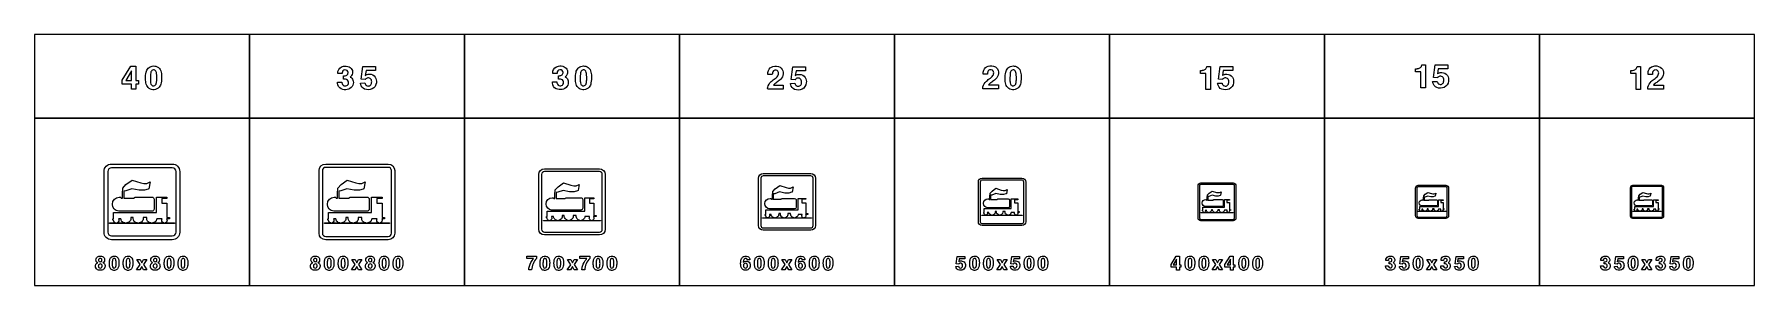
# Model space of a CAD drawing. Extents: x 0 to 18160, y 0 to 2655.
import ezdxf

# ---------------------------------------------------------------- set-up
doc = ezdxf.new("R2010")
doc.units = 0
doc.header["$MEASUREMENT"] = 0

msp = doc.modelspace()

# ---------------------------------------------------------------- linework, layer by layer
for points in [[(0, 1770), (2270, 1770), (2270, 2655), (0, 2655)], [(2270, 1770), (4540, 1770), (4540, 2655), (2270, 2655)], [(4540, 1770), (6810, 1770), (6810, 2655), (4540, 2655)], [(6810, 1770), (9080, 1770), (9080, 2655), (6810, 2655)], [(9080, 1770), (11350, 1770), (11350, 2655), (9080, 2655)], [(11350, 1770), (13620, 1770), (13620, 2655), (11350, 2655)], [(13620, 1770), (15890, 1770), (15890, 2655), (13620, 2655)], [(15890, 1770), (18160, 1770), (18160, 2655), (15890, 2655)], [(927.495, 2171.35), (1017.9, 2317.79), (1070.97, 2317.79), (1070.97, 2166.57), (1097.95, 2166.57), (1097.95, 2128.53), (1070.97, 2128.53), (1070.98, 2076.28), (1023.46, 2076.28), (1023.46, 2128.53), (927.495, 2128.53)], [(1023.46, 2269.13), (963.474, 2166.57), (1023.46, 2166.57)], [(0, 0), (2270, 0), (2270, 1770), (0, 1770)], [(2270, 0), (4540, 0), (4540, 1770), (2270, 1770)], [(4540, 0), (6810, 0), (6810, 1770), (4540, 1770)], [(6810, 0), (9080, 0), (9080, 1770), (6810, 1770)], [(9080, 0), (11350, 0), (11350, 1770), (9080, 1770)], [(11350, 0), (13620, 0), (13620, 1770), (11350, 1770)], [(13620, 0), (15890, 0), (15890, 1770), (13620, 1770)], [(15890, 0), (18160, 0), (18160, 1770), (15890, 1770)], [(1115.2, 221.769), (1080.08, 276.319), (1114.84, 276.319), (1133.11, 242.267), (1151.83, 276.319), (1185.98, 276.319), (1150.44, 222.29), (1186.95, 166.272), (1152.4, 166.272), (1132.54, 202.362), (1112.14, 166.272), (1077.99, 166.272)], [(3385.19, 221.769), (3350.07, 276.319), (3384.84, 276.319), (3403.11, 242.267), (3421.83, 276.319), (3455.97, 276.319), (3420.43, 222.29), (3456.95, 166.272), (3422.4, 166.272), (3402.54, 202.362), (3382.13, 166.272), (3347.99, 166.272)], [(5662.41, 221.386), (5627.29, 275.936), (5662.06, 275.936), (5680.33, 241.884), (5699.05, 275.936), (5733.19, 275.936), (5697.65, 221.908), (5734.17, 165.889), (5699.62, 165.889), (5679.76, 201.979), (5659.35, 165.889), (5625.21, 165.889)], [(7925.79, 221.523), (7890.67, 276.072), (7925.43, 276.072), (7943.7, 242.02), (7962.42, 276.072), (7996.57, 276.072), (7961.03, 222.044), (7997.54, 166.025), (7962.99, 166.025), (7943.13, 202.115), (7922.73, 166.025), (7888.58, 166.025)], [(10198.2, 221.797), (10163.1, 276.346), (10197.9, 276.346), (10216.2, 242.294), (10234.9, 276.346), (10269, 276.346), (10233.5, 222.318), (10270, 166.299), (10235.4, 166.299), (10215.6, 202.389), (10195.2, 166.299), (10161, 166.299)], [(12001, 222.096), (12055.2, 309.963), (12087.1, 309.963), (12087.1, 219.229), (12103.3, 219.229), (12103.3, 196.409), (12087.1, 196.409), (12087.1, 165.058), (12058.6, 165.058), (12058.6, 196.409), (12001, 196.409)], [(12058.6, 280.769), (12022.6, 219.229), (12058.6, 219.229)], [(12472.5, 221.797), (12437.4, 276.346), (12472.2, 276.347), (12490.5, 242.294), (12509.2, 276.347), (12543.3, 276.347), (12507.8, 222.318), (12544.3, 166.299), (12509.7, 166.299), (12489.9, 202.389), (12469.5, 166.299), (12435.3, 166.299)], [(12569, 222.114), (12623.3, 309.981), (12655.1, 309.981), (12655.1, 219.246), (12671.3, 219.246), (12671.3, 196.427), (12655.1, 196.427), (12655.1, 165.076), (12626.6, 165.076), (12626.6, 196.427), (12569, 196.427)], [(12626.6, 280.787), (12590.6, 219.246), (12626.6, 219.246)], [(14734.2, 221.783), (14699.1, 276.333), (14733.9, 276.333), (14752.1, 242.281), (14770.8, 276.333), (14805, 276.333), (14769.4, 222.304), (14806, 166.285), (14771.4, 166.285), (14751.6, 202.375), (14731.2, 166.285), (14697, 166.285)], [(17004.2, 221.783), (16969.1, 276.333), (17003.9, 276.333), (17022.1, 242.281), (17040.8, 276.333), (17075, 276.333), (17039.4, 222.304), (17076, 166.285), (17041.4, 166.285), (17021.6, 202.375), (17001.2, 166.285), (16967, 166.285)]]:
    msp.add_lwpolyline(points, close=True)
for points in [[(1173.29, 2191.65, -0.0563084), (1179.33, 2254.48, -0.130301), (1201.53, 2298.28, -0.174843), (1243.35, 2319.69, -0.147552), (1296.47, 2313.05, -0.192146), (1333.28, 2269.88, -0.0833996), (1342.52, 2212.85, -0.0545507), (1337.51, 2142.08, -0.116773), (1318.43, 2098, -0.221099), (1263.57, 2070.32, -0.162564), (1212.11, 2082.84, -0.174743), (1180.84, 2128.26, -0.0640867), (1173.37, 2186.95)], [(1224.67, 2161.12, 0.0124589), (1225.19, 2154.8, 0.0668192), (1230.79, 2129.4, 0.615362), (1281.7, 2123.79, 0.0726881), (1287.15, 2136.83, 0.0588562), (1291.85, 2174.11, 0.0389037), (1290.23, 2241.09, 0.084671), (1283.64, 2264.43, 0.156013), (1272.18, 2276.6, 0.143208), (1256.47, 2279.56, 0.172584), (1240.71, 2273.36, 0.132565), (1230.76, 2257.8, 0.0498315), (1226.21, 2236.08, 0.0368731)], [(3199.84, 2150.87), (3246.2, 2150.87, 0.0411845), (3248.26, 2135.66, 0.335066), (3278.75, 2110.39, 0.276505), (3310.74, 2124.92, 0.158203), (3316.31, 2145.65, 0.0878221), (3313.34, 2161.57, 0.217575), (3294.82, 2178.43, 0.0882727), (3273.57, 2181.55), (3262.75, 2181.55), (3262.75, 2216.82, 0.0282129), (3282.34, 2217.42, 0.50028), (3309.31, 2262.91, 0.235001), (3290.79, 2277.96, 0.165496), (3265.12, 2275.67, 0.220849), (3250.9, 2259.12, 0.055705), (3248.02, 2240.92), (3203.2, 2240.92, -0.0488003), (3204.97, 2263.51, -0.30773), (3262.59, 2318.01, -0.146685), (3322.07, 2312.08, -0.469869), (3348.61, 2219.31, -0.0891152), (3336.57, 2207.54), (3332.3, 2204.54, -0.0245333), (3343.48, 2198.14, -0.202429), (3365.75, 2161.45, -0.422325), (3303.08, 2072, -0.154301), (3238.98, 2079.19, -0.287878), (3199.96, 2139.89, -0.0143877)], [(3442.43, 2139.57), (3489.39, 2141.35, 0.0452719), (3495.79, 2125.12, 0.0567733), (3500.53, 2118.25, 0.070207), (3504.95, 2114.77, 0.264984), (3540.97, 2112.87, 0.20748), (3558.38, 2135.98, 0.147389), (3557.24, 2174.01, 0.308532), (3527.86, 2195.42, 0.215743), (3498.08, 2185.19, 0.028781), (3492.71, 2178.95), (3450.09, 2180.96), (3467.91, 2315.64), (3601.95, 2315.64), (3601.95, 2273.77), (3501.51, 2273.77), (3492.55, 2221.76, -0.0211252), (3505.46, 2229.3, -0.121371), (3538.8, 2235.15, -0.244671), (3598.59, 2203.2, -0.173069), (3610.16, 2144.07, -0.256779), (3564.98, 2078.08, -0.199585), (3485.44, 2077.01, -0.245625), (3445.16, 2125.91, -0.0170062)], [(5469.08, 2152.28), (5515.45, 2152.28, 0.0411845), (5517.5, 2137.08, 0.335066), (5547.99, 2111.8, 0.276505), (5579.98, 2126.34, 0.158203), (5585.55, 2147.07, 0.0878221), (5582.59, 2162.99, 0.217575), (5564.07, 2179.85, 0.0882727), (5542.82, 2182.97), (5532, 2182.97), (5532, 2218.24, 0.0282129), (5551.59, 2218.83, 0.50028), (5578.56, 2264.33, 0.235001), (5560.04, 2279.38, 0.165496), (5534.37, 2277.09, 0.220849), (5520.15, 2260.54, 0.055705), (5517.27, 2242.33), (5472.44, 2242.33, -0.0488003), (5474.22, 2264.92, -0.30773), (5531.84, 2319.43, -0.146685), (5591.32, 2313.5, -0.469869), (5617.86, 2220.73, -0.0891152), (5605.81, 2208.96), (5601.55, 2205.96, -0.0245333), (5612.72, 2199.56, -0.202429), (5635, 2162.87, -0.422325), (5572.32, 2073.41, -0.154301), (5508.22, 2080.6, -0.287878), (5469.2, 2141.31, -0.0143877)], [(5711.68, 2191.65, -0.0563084), (5717.72, 2254.48, -0.130301), (5739.91, 2298.28, -0.174843), (5781.74, 2319.69, -0.147552), (5834.86, 2313.05, -0.192146), (5871.67, 2269.88, -0.0833996), (5880.91, 2212.85, -0.0545507), (5875.89, 2142.08, -0.116773), (5856.82, 2098, -0.221099), (5801.96, 2070.32, -0.162564), (5750.5, 2082.84, -0.174743), (5719.22, 2128.26, -0.0640867), (5711.76, 2186.95)], [(5763.06, 2161.12, 0.0124589), (5763.57, 2154.8, 0.0668192), (5769.18, 2129.4, 0.615362), (5820.09, 2123.79, 0.0726881), (5825.54, 2136.83, 0.0588562), (5830.24, 2174.11, 0.0389037), (5828.62, 2241.09, 0.084671), (5822.02, 2264.43, 0.156013), (5810.57, 2276.6, 0.143208), (5794.85, 2279.56, 0.172584), (5779.09, 2273.36, 0.132565), (5769.14, 2257.8, 0.0498315), (5764.6, 2236.08, 0.0368731)], [(7741.06, 2074.79, -0.0640343), (7742.32, 2095.72, -0.161687), (7778.14, 2156.27, -0.0283718), (7819.97, 2188.65, 0.0545111), (7840.86, 2206.58, 0.192461), (7855.83, 2246.12, 0.234238), (7842.24, 2272.5, 0.196223), (7816.93, 2277.28, 0.252425), (7795.01, 2260.1, 0.0856617), (7790.86, 2243.08, 0.0202329), (7790.15, 2231.39), (7743.51, 2231.39, -0.0983795), (7749.55, 2272.7, -0.245047), (7795.72, 2315.83, -0.207102), (7872.69, 2307.49, -0.233443), (7905.15, 2255.16, -0.20961), (7886.99, 2190.98, -0.0785124), (7853.06, 2159.51, 0.0107372), (7817.24, 2133.72, 0.0665092), (7801.37, 2117.68), (7905.86, 2117.68), (7905.86, 2074.79)], [(7981.21, 2136.73), (8028.17, 2138.5, 0.0452719), (8034.56, 2122.27, 0.0567733), (8039.3, 2115.4, 0.070207), (8043.73, 2111.92, 0.264984), (8079.74, 2110.03, 0.20748), (8097.16, 2133.13, 0.147389), (8096.02, 2171.17, 0.308532), (8066.63, 2192.57, 0.215743), (8036.85, 2182.34, 0.028781), (8031.48, 2176.1), (7988.87, 2178.12), (8006.68, 2312.79), (8140.72, 2312.79), (8140.72, 2270.93), (8040.29, 2270.93), (8031.33, 2218.92, -0.0211252), (8044.24, 2226.46, -0.121371), (8077.57, 2232.3, -0.244671), (8137.37, 2200.35, -0.173069), (8148.94, 2141.23, -0.256779), (8103.76, 2075.23, -0.199585), (8024.22, 2074.17, -0.245625), (7983.93, 2123.06, -0.0170062)], [(10012.9, 2078.85, -0.0640343), (10014.2, 2099.78, -0.161687), (10050, 2160.33, -0.0283718), (10091.8, 2192.71, 0.0545111), (10112.7, 2210.64, 0.192461), (10127.7, 2250.18, 0.234238), (10114.1, 2276.56, 0.196223), (10088.8, 2281.34, 0.252425), (10066.8, 2264.16, 0.0856617), (10062.7, 2247.14, 0.0202329), (10062, 2235.45), (10015.3, 2235.45, -0.0983795), (10021.4, 2276.76, -0.245047), (10067.6, 2319.89, -0.207102), (10144.5, 2311.55, -0.233443), (10177, 2259.22, -0.20961), (10158.8, 2195.04, -0.0785124), (10124.9, 2163.57, 0.0107372), (10089.1, 2137.78, 0.0665092), (10073.2, 2121.74), (10177.7, 2121.74), (10177.7, 2078.85)], [(10247.9, 2191.49, -0.0563084), (10253.9, 2254.32, -0.130301), (10276.1, 2298.12, -0.174843), (10317.9, 2319.53, -0.147552), (10371, 2312.9, -0.192146), (10407.8, 2269.73, -0.0833996), (10417.1, 2212.7, -0.0545507), (10412.1, 2141.92, -0.116773), (10393, 2097.85, -0.221099), (10338.1, 2070.16, -0.162564), (10286.7, 2082.68, -0.174743), (10255.4, 2128.1, -0.0640867), (10247.9, 2186.79)], [(10299.2, 2160.96, 0.0124589), (10299.8, 2154.64, 0.0668192), (10305.4, 2129.25, 0.615362), (10356.3, 2123.64, 0.0726881), (10361.7, 2136.67, 0.0588562), (10366.4, 2173.95, 0.0389037), (10364.8, 2240.94, 0.084671), (10358.2, 2264.28, 0.156013), (10346.8, 2276.44, 0.143208), (10331, 2279.4, 0.172584), (10315.3, 2273.2, 0.132565), (10305.3, 2257.64, 0.0498315), (10300.8, 2235.92, 0.0368731)], [(12310.9, 2274.45), (12324.1, 2274.45, 0.0261527), (12330.1, 2275.12, 0.0824327), (12354.9, 2282.34, 0.211118), (12374.9, 2306.08, 0.0230957), (12377.6, 2315.99), (12415.7, 2315.99), (12415.7, 2074.01), (12367.1, 2074.01), (12367.1, 2241.03), (12310.9, 2241.03)], [(12491, 2139), (12538, 2140.78, 0.0452719), (12544.4, 2124.55, 0.0567733), (12549.1, 2117.67, 0.070207), (12553.5, 2114.2, 0.264984), (12589.6, 2112.3, 0.20748), (12607, 2135.41, 0.147389), (12605.8, 2173.44, 0.308532), (12576.4, 2194.85, 0.215743), (12546.7, 2184.62, 0.028781), (12541.3, 2178.38), (12498.7, 2180.39), (12516.5, 2315.07), (12650.5, 2315.07), (12650.5, 2273.2), (12550.1, 2273.2), (12541.1, 2221.19, -0.0211252), (12554.1, 2228.73, -0.121371), (12587.4, 2234.58, -0.244671), (12647.2, 2202.63, -0.173069), (12658.8, 2143.5, -0.256779), (12613.6, 2077.51, -0.199585), (12534, 2076.44, -0.245625), (12493.7, 2125.34, -0.0170062)], [(14580.9, 2291.94), (14594, 2291.94, 0.0261527), (14600.1, 2292.61, 0.0824327), (14624.9, 2299.84, 0.211118), (14644.9, 2323.58, 0.0230957), (14647.6, 2333.49), (14685.7, 2333.49), (14685.7, 2091.51), (14637.1, 2091.51), (14637.1, 2258.53), (14580.9, 2258.53)], [(14761, 2156.5), (14808, 2158.28, 0.0452719), (14814.4, 2142.04, 0.0567733), (14819.1, 2135.17, 0.070207), (14823.5, 2131.7, 0.264984), (14859.6, 2129.8, 0.20748), (14877, 2152.9, 0.147389), (14875.8, 2190.94, 0.308532), (14846.4, 2212.34, 0.215743), (14816.7, 2202.11, 0.028781), (14811.3, 2195.87), (14768.7, 2197.89), (14786.5, 2332.56), (14920.5, 2332.56), (14920.5, 2290.7), (14820.1, 2290.7), (14811.1, 2238.69, -0.0211252), (14824, 2246.23, -0.121371), (14857.4, 2252.07, -0.244671), (14917.2, 2220.12, -0.173069), (14928.7, 2161, -0.256779), (14883.6, 2095.01, -0.199585), (14804, 2093.94, -0.245625), (14763.7, 2142.83, -0.0170062)], [(16852.4, 2273.43), (16865.5, 2273.43, 0.0261527), (16871.5, 2274.1, 0.0824327), (16896.4, 2281.32, 0.211118), (16916.4, 2305.06, 0.0230957), (16919, 2314.97), (16957.1, 2314.97), (16957.1, 2072.99), (16908.5, 2072.99), (16908.5, 2240.01), (16852.4, 2240.01)], [(17032.5, 2075.98, -0.0640343), (17033.8, 2096.92, -0.161687), (17069.6, 2157.46, -0.0283718), (17111.4, 2189.85, 0.0545111), (17132.3, 2207.78, 0.192461), (17147.3, 2247.31, 0.234238), (17133.7, 2273.69, 0.196223), (17108.4, 2278.47, 0.252425), (17086.4, 2261.29, 0.0856617), (17082.3, 2244.27, 0.0202329), (17081.6, 2232.58), (17034.9, 2232.58, -0.0983795), (17041, 2273.89, -0.245047), (17087.1, 2317.02, -0.207102), (17164.1, 2308.69, -0.233443), (17196.6, 2256.36, -0.20961), (17178.4, 2192.18, -0.0785124), (17144.5, 2160.7, 0.0107372), (17108.7, 2134.91, 0.0665092), (17092.8, 2118.88), (17197.3, 2118.88), (17197.3, 2075.98)], [(815.026, 484.998, -0.414213), (735.026, 564.998), (735.026, 1205, -0.414213), (815.026, 1285), (1455.03, 1285, -0.414213), (1535.03, 1205), (1535.03, 564.998, -0.414213), (1455.03, 484.998)], [(3075.03, 484.998, -0.414213), (3005.03, 554.998), (3005.03, 1215, -0.414213), (3075.03, 1285), (3735.03, 1285, -0.414213), (3805.03, 1215), (3805.03, 554.998, -0.414213), (3735.03, 484.998)], [(815.026, 524.998), (1455.03, 524.998, 0.414213), (1495.03, 564.998), (1495.03, 1205, 0.414213), (1455.03, 1245), (815.026, 1245, 0.414213), (775.026, 1205), (775.026, 564.998, 0.414213)], [(933.734, 1030.36), (966.811, 1068.14), (1032.37, 1114.29), (1121.9, 1085.28), (1156.18, 1079.98), (1186.44, 1079.98), (1223.52, 1096.37), (1209.34, 1023.36), (1200.12, 1019.52), (1161.73, 1007.11), (1106.26, 1007.11), (1029.09, 1024.26), (964.022, 1000.55), (942.671, 997.032), (942.671, 924.461), (1054.28, 924.461, -0.194821), (1063.56, 934.838), (1241.4, 934.861, -0.413794), (1264.25, 912.027), (1264.25, 808.712, -0.41374), (1241.42, 785.878), (1054.31, 785.901), (897.164, 785.878), (896.251, 785.855, -0.00842058), (893.78, 785.901), (889.897, 786.015, -0.389055), (823.105, 859.021), (823.105, 861.718, -0.414165), (896.251, 934.861), (897.164, 934.861), (909.991, 934.838, -0.171226), (915.793, 924.461), (929.303, 924.461), (929.303, 972.049)], [(3075.03, 519.998), (3735.03, 519.998, 0.414213), (3770.03, 554.998), (3770.03, 1215, 0.414213), (3735.03, 1250), (3075.03, 1250, 0.414213), (3040.03, 1215), (3040.03, 554.998, 0.414213)], [(3203.73, 1030.36), (3236.81, 1068.14), (3302.36, 1114.29), (3391.9, 1085.28), (3426.18, 1079.98), (3456.44, 1079.98), (3493.52, 1096.37), (3479.34, 1023.36), (3470.11, 1019.52), (3431.73, 1007.11), (3376.26, 1007.11), (3299.09, 1024.26), (3234.02, 1000.55), (3212.67, 997.032), (3212.67, 924.461), (3324.28, 924.461, -0.194821), (3333.56, 934.838), (3511.4, 934.861, -0.413794), (3534.25, 912.027), (3534.25, 808.712, -0.41374), (3511.42, 785.878), (3324.31, 785.901), (3167.16, 785.878), (3166.25, 785.855, -0.00842058), (3163.78, 785.901), (3159.9, 786.015, -0.389055), (3093.1, 859.021), (3093.1, 861.718, -0.414165), (3166.25, 934.861), (3167.16, 934.861), (3179.99, 934.838, -0.171226), (3185.79, 924.461), (3199.3, 924.461), (3199.3, 972.049)], [(5385.03, 534.998, -0.414213), (5325.03, 594.998), (5325.03, 1175, -0.414213), (5385.03, 1235), (5965.03, 1235, -0.414213), (6025.03, 1175), (6025.03, 594.998, -0.414213), (5965.03, 534.998)], [(5385.03, 564.998), (5965.03, 564.998, 0.414213), (5995.03, 594.998), (5995.03, 1175, 0.414213), (5965.03, 1205), (5385.03, 1205, 0.414213), (5355.03, 1175), (5355.03, 594.998, 0.414213)], [(7695.03, 584.998, -0.414213), (7645.03, 634.998), (7645.03, 1135, -0.414213), (7695.03, 1185), (8195.03, 1185, -0.414213), (8245.03, 1135), (8245.03, 634.998, -0.414213), (8195.03, 584.998)], [(7695.03, 609.998), (8195.03, 609.998, 0.414213), (8220.03, 634.997), (8220.03, 1135, 0.414213), (8195.03, 1160), (7695.03, 1160, 0.414213), (7670.03, 1135), (7670.03, 634.997, 0.414213)], [(10005, 634.998, -0.414213), (9965.03, 674.998), (9965.03, 1095, -0.414213), (10005, 1135), (10425, 1135, -0.414213), (10465, 1095), (10465, 674.998, -0.414213), (10425, 634.998)], [(10005, 654.998), (10425, 654.998, 0.414213), (10445, 674.998), (10445, 1095, 0.414213), (10425, 1115), (10005, 1115, 0.414213), (9985.03, 1095), (9985.03, 674.998, 0.414213)], [(917.053, 772.529), (1290.08, 772.529), (1290.08, 934.838), (1344.82, 934.838), (1399.66, 934.838), (1399.66, 921.398), (1344.82, 921.398), (1344.82, 870.746), (1399.66, 870.746), (1399.66, 749.192), (1399.66, 719.752), (1426.63, 719.752), (1426.63, 706.403), (1396.23, 706.403), (1396.23, 705.055, -0.145928), (1400.84, 689.58, -0.354245), (1378.42, 661.901), (1478.15, 661.901), (1478.15, 655.706), (791.905, 655.706), (791.905, 661.901), (857.78, 661.901, -0.354245), (835.359, 689.58, -0.030537), (835.563, 693.009), (826.949, 693.009), (826.949, 707.478), (836.342, 707.478), (836.342, 772.529)], [(3187.05, 772.529), (3560.08, 772.529), (3560.08, 934.838), (3614.82, 934.838), (3669.66, 934.838), (3669.66, 921.398), (3614.82, 921.398), (3614.82, 870.746), (3669.66, 870.746), (3669.66, 749.192), (3669.66, 719.752), (3696.63, 719.752), (3696.63, 706.403), (3666.23, 706.403), (3666.23, 705.055, -0.145928), (3670.84, 689.58, -0.354245), (3648.42, 661.901), (3748.15, 661.901), (3748.15, 655.706), (3061.9, 655.706), (3061.9, 661.901), (3127.78, 661.901, -0.354245), (3105.36, 689.58, -0.030537), (3105.56, 693.009), (3096.95, 693.009), (3096.95, 707.478), (3106.34, 707.478), (3106.34, 772.529)], [(5484.3, 786.588), (5810.7, 786.588), (5810.7, 928.608), (5858.6, 928.608), (5906.58, 928.608), (5906.58, 916.848), (5858.6, 916.848), (5858.6, 872.528), (5906.58, 872.528), (5906.58, 766.168), (5906.58, 740.408), (5930.18, 740.408), (5930.18, 728.728), (5903.58, 728.728), (5903.58, 727.548, -0.145928), (5907.62, 714.008, -0.354245), (5888, 689.788), (5975.26, 689.788), (5975.26, 684.368), (5374.79, 684.368), (5374.79, 689.788), (5432.44, 689.788, -0.354245), (5412.82, 714.008, -0.030537), (5413, 717.008), (5405.46, 717.008), (5405.46, 729.668), (5413.68, 729.668), (5413.68, 786.588)], [(5498.9, 1012.19), (5527.84, 1045.25), (5585.2, 1085.63), (5663.54, 1060.25), (5693.54, 1055.61), (5720.02, 1055.61), (5752.46, 1069.95), (5740.05, 1006.07), (5731.98, 1002.71), (5698.4, 991.848), (5649.86, 991.848), (5582.34, 1006.85), (5525.4, 986.108), (5506.72, 983.028), (5506.72, 919.528), (5604.37, 919.528, -0.194821), (5612.5, 928.608), (5768.1, 928.628, -0.413794), (5788.1, 908.648), (5788.1, 818.248, -0.41374), (5768.12, 798.268), (5604.4, 798.288), (5466.9, 798.268), (5466.1, 798.248, -0.00842058), (5463.94, 798.288), (5460.54, 798.388, -0.389055), (5402.09, 862.268), (5402.09, 864.628, -0.414165), (5466.1, 928.628), (5466.9, 928.628), (5478.12, 928.608, -0.171226), (5483.2, 919.528), (5495.02, 919.528), (5495.02, 961.168)], [(7781.55, 800.646), (8061.31, 800.646), (8061.31, 922.378), (8102.37, 922.378), (8143.5, 922.378), (8143.5, 912.298), (8102.37, 912.298), (8102.37, 874.309), (8143.5, 874.309), (8143.5, 783.144), (8143.5, 761.064), (8163.73, 761.064), (8163.73, 751.052), (8140.93, 751.052), (8140.93, 750.041, -0.145928), (8144.39, 738.435, -0.354245), (8127.57, 717.675), (8202.37, 717.675), (8202.37, 713.029), (7687.68, 713.029), (7687.68, 717.675), (7737.09, 717.675, -0.354245), (7720.28, 738.435, -0.030537), (7720.43, 741.006), (7713.97, 741.006), (7713.97, 751.858), (7721.01, 751.858), (7721.01, 800.646)], [(7794.06, 994.018), (7818.86, 1022.36), (7868.03, 1056.97), (7935.18, 1035.21), (7960.89, 1031.24), (7983.59, 1031.24), (8011.4, 1043.53), (8000.76, 988.772), (7993.84, 985.892), (7965.06, 976.584), (7923.45, 976.584), (7865.58, 989.441), (7816.77, 971.664), (7800.76, 969.024), (7800.76, 914.595), (7884.47, 914.595, -0.194821), (7891.43, 922.378), (8024.8, 922.395, -0.413794), (8041.94, 905.269), (8041.94, 827.783, -0.41374), (8024.82, 810.658), (7884.49, 810.675), (7766.63, 810.658), (7765.94, 810.641, -0.00842058), (7764.09, 810.675), (7761.18, 810.761, -0.389055), (7711.09, 865.515), (7711.09, 867.538, -0.414165), (7765.94, 922.395), (7766.63, 922.395), (7776.25, 922.378, -0.171226), (7780.6, 914.595), (7790.73, 914.595), (7790.73, 950.287)], [(10078.8, 814.705), (10311.9, 814.705), (10311.9, 916.148), (10346.1, 916.148), (10380.4, 916.148), (10380.4, 907.748), (10346.1, 907.748), (10346.1, 876.091), (10380.4, 876.091), (10380.4, 800.119), (10380.4, 781.719), (10397.3, 781.719), (10397.3, 773.376), (10378.3, 773.376), (10378.3, 772.533, -0.145928), (10381.2, 762.862, -0.354245), (10367.1, 745.562), (10429.5, 745.562), (10429.5, 741.691), (10000.6, 741.691), (10000.6, 745.562), (10041.7, 745.562, -0.354245), (10027.7, 762.862, -0.030537), (10027.9, 765.005), (10022.5, 765.005), (10022.5, 774.048), (10028.3, 774.048), (10028.3, 814.705)], [(10089.2, 975.848), (10109.9, 999.462), (10150.9, 1028.31), (10206.8, 1010.18), (10228.2, 1006.86), (10247.2, 1006.86), (10270.3, 1017.1), (10261.5, 971.476), (10255.7, 969.076), (10231.7, 961.319), (10197, 961.319), (10148.8, 972.034), (10108.1, 957.219), (10094.8, 955.019), (10094.8, 909.662), (10164.6, 909.662, -0.194821), (10170.4, 916.148), (10281.5, 916.162, -0.413794), (10295.8, 901.891), (10295.8, 837.319, -0.41374), (10281.5, 823.048), (10164.6, 823.062), (10066.4, 823.048), (10065.8, 823.033, -0.00842058), (10064.2, 823.062), (10061.8, 823.133, -0.389055), (10020.1, 868.762), (10020.1, 870.448, -0.414165), (10065.8, 916.162), (10066.4, 916.162), (10074.4, 916.148, -0.171226), (10078, 909.662), (10086.4, 909.662), (10086.4, 939.405)], [(12315, 684.998, -0.414213), (12285, 714.998), (12285, 1055, -0.414213), (12315, 1085), (12655, 1085, -0.414213), (12685, 1055), (12685, 714.998, -0.414213), (12655, 684.998)], [(12315, 699.998), (12655, 699.998, 0.414213), (12670, 714.998), (12670, 1055, 0.414213), (12655, 1070), (12315, 1070, 0.414213), (12300, 1055), (12300, 714.998, 0.414213)], [(12376, 828.764), (12562.6, 828.764), (12562.6, 909.918), (12589.9, 909.918), (12617.3, 909.918), (12617.3, 903.198), (12589.9, 903.198), (12589.9, 877.872), (12617.3, 877.872), (12617.3, 817.095), (12617.3, 802.375), (12630.8, 802.375), (12630.8, 795.701), (12615.6, 795.701), (12615.6, 795.026, -0.145928), (12617.9, 787.289, -0.354245), (12606.7, 773.449), (12656.6, 773.449), (12656.6, 770.352), (12313.5, 770.352), (12313.5, 773.449), (12346.4, 773.449, -0.354245), (12335.2, 787.289, -0.030537), (12335.3, 789.003), (12331, 789.003), (12331, 796.238), (12335.7, 796.238), (12335.7, 828.764)], [(12384.4, 957.678), (12400.9, 976.569), (12433.7, 999.644), (12478.5, 985.141), (12495.6, 982.489), (12510.7, 982.489), (12529.3, 990.684), (12522.2, 954.181), (12517.6, 952.261), (12498.4, 946.055), (12470.6, 946.055), (12432.1, 954.627), (12399.5, 942.775), (12388.8, 941.015), (12388.8, 904.729), (12444.7, 904.729, -0.194821), (12449.3, 909.918), (12538.2, 909.929, -0.413794), (12549.6, 898.512), (12549.6, 846.855, -0.41374), (12538.2, 835.438), (12444.7, 835.449), (12365.9, 835.432, -0.00842058), (12364.4, 835.449), (12362.5, 835.506, -0.389055), (12329.1, 872.009), (12329.1, 873.358, -0.414165), (12365.9, 909.929), (12372.5, 909.918, -0.171226), (12375.4, 904.729), (12382.2, 904.729), (12382.2, 928.524)], [(14610, 709.998, -0.414213), (14580, 739.998), (14580, 1030, -0.414213), (14610, 1060), (14900, 1060, -0.414213), (14930, 1030), (14930, 739.998, -0.414213), (14900, 709.998)], [(14610, 724.998), (14900, 724.998, 0.414213), (14915, 739.998), (14915, 1030, 0.414213), (14900, 1045), (14610, 1045, 0.414213), (14595, 1030), (14595, 739.998, 0.414213)], [(14667, 948.593), (14681.4, 965.123), (14710.1, 985.313), (14749.3, 972.623), (14764.3, 970.303), (14777.5, 970.303), (14793.7, 977.473), (14787.5, 945.533), (14783.5, 943.853), (14766.7, 938.423), (14742.4, 938.423), (14708.7, 945.923), (14680.2, 935.553), (14670.9, 934.013), (14670.9, 902.263), (14719.7, 902.263, -0.194821), (14723.8, 906.803), (14801.6, 906.813, -0.413794), (14811.6, 896.823), (14811.6, 851.623, -0.41374), (14801.6, 841.633), (14719.7, 841.643), (14650.8, 841.628, -0.00842058), (14649.5, 841.643), (14647.8, 841.693, -0.389055), (14618.6, 873.633), (14618.6, 874.813, -0.414165), (14650.8, 906.813), (14656.6, 906.803, -0.171226), (14659.1, 902.263), (14665, 902.263), (14665, 923.083)], [(16874, 709.998, -0.414213), (16850, 733.998), (16850, 1036, -0.414213), (16874, 1060), (17176, 1060, -0.414213), (17200, 1036), (17200, 733.998, -0.414213), (17176, 709.998)], [(16874, 721.998), (17176, 721.998, 0.414213), (17188, 733.998), (17188, 1036, 0.414213), (17176, 1048), (16874, 1048, 0.414213), (16862, 1036), (16862, 733.998, 0.414213)], [(16937, 948.593), (16951.4, 965.123), (16980.1, 985.313), (17019.3, 972.623), (17034.3, 970.303), (17047.5, 970.303), (17063.7, 977.473), (17057.5, 945.533), (17053.5, 943.853), (17036.7, 938.423), (17012.4, 938.423), (16978.7, 945.923), (16950.2, 935.553), (16940.9, 934.013), (16940.9, 902.263), (16989.7, 902.263, -0.194821), (16993.8, 906.803), (17071.6, 906.813, -0.413794), (17081.6, 896.823), (17081.6, 851.623, -0.41374), (17071.6, 841.633), (16989.7, 841.643), (16920.8, 841.628, -0.00842058), (16919.5, 841.643), (16917.8, 841.693, -0.389055), (16888.6, 873.633), (16888.6, 874.813, -0.414165), (16920.8, 906.813), (16926.6, 906.803, -0.171226), (16929.1, 902.263), (16935, 902.263), (16935, 923.083)], [(5479.46, 728.728), (5457.93, 728.728), (5457.91, 728.068, -0.152169), (5462.32, 714.008, -0.354245), (5442.7, 689.788), (5519.2, 689.788, -0.191481), (5487.4, 707.968, -0.141615)], [(5572.58, 733.768, -0.25946), (5555.36, 698.808, -0.12285), (5533.12, 689.788), (5633.64, 689.788, -0.191481), (5601.82, 707.968, -0.161875), (5593.74, 731.888, -0.0106592), (5593.84, 733.728), (5593.86, 740.408), (5572.52, 740.408)], [(5687.02, 733.468, -0.25743), (5669.78, 698.808, -0.12285), (5647.54, 689.788), (5759.14, 689.788, -0.191481), (5727.32, 707.968, -0.161875), (5719.24, 731.888, -0.00758162), (5719.3, 733.188), (5719.3, 740.408), (5686.94, 740.408)], [(5812.44, 728.728, -0.226132), (5795.28, 698.808, -0.12285), (5773.04, 689.788), (5877.74, 689.788, -0.354245), (5858.12, 714.008, -0.137886), (5861.74, 726.908), (5861.76, 728.728)], [(7777.4, 751.052), (7758.95, 751.052), (7758.93, 750.486, -0.152169), (7762.7, 738.435, -0.354245), (7745.89, 717.675), (7811.46, 717.675, -0.191481), (7784.2, 733.258, -0.141615)], [(7857.21, 755.372, -0.25946), (7842.45, 725.406, -0.12285), (7823.39, 717.675), (7909.55, 717.675, -0.191481), (7882.28, 733.258, -0.161875), (7875.35, 753.761, -0.0106592), (7875.44, 755.338), (7875.45, 761.064), (7857.16, 761.064)], [(7955.3, 755.115, -0.25743), (7940.53, 725.406, -0.12285), (7921.46, 717.675), (8017.12, 717.675, -0.191481), (7989.85, 733.258, -0.161875), (7982.92, 753.761, -0.00758162), (7982.97, 754.875), (7982.97, 761.064), (7955.24, 761.064)], [(8062.81, 751.052, -0.226132), (8048.1, 725.406, -0.12285), (8029.04, 717.675), (8118.78, 717.675, -0.354245), (8101.96, 738.435, -0.137886), (8105.07, 749.492), (8105.08, 751.052)], [(10075.3, 773.376), (10060, 773.141, -0.152169), (10063.1, 762.862, -0.354245), (10049.1, 745.562), (10103.7, 745.562, -0.191481), (10081, 758.548, -0.141615)], [(10141.9, 776.976, -0.25946), (10129.5, 752.005, -0.12285), (10113.7, 745.562), (10185.5, 745.562, -0.191481), (10162.7, 758.548, -0.161875), (10157, 775.633, -0.0106592), (10157, 776.948), (10157, 781.719), (10141.8, 781.719)], [(10223.6, 776.762, -0.25743), (10211.3, 752.005, -0.12285), (10195.4, 745.562), (10275.1, 745.562, -0.191481), (10252.4, 758.548, -0.161875), (10246.6, 775.633, -0.00758162), (10246.6, 776.562), (10246.6, 781.719), (10223.5, 781.719)], [(10313.2, 773.376, -0.226132), (10300.9, 752.005, -0.12285), (10285, 745.562), (10359.8, 745.562, -0.354245), (10345.8, 762.862, -0.137886), (10348.4, 772.076), (10348.4, 773.376)], [(12373.3, 795.701), (12361, 795.512, -0.152169), (12363.5, 787.289, -0.354245), (12352.3, 773.449), (12396, 773.449, -0.191481), (12377.8, 783.838, -0.141615)], [(12426.5, 798.581, -0.25946), (12416.6, 778.603, -0.12285), (12403.9, 773.449), (12461.4, 773.449, -0.191481), (12443.2, 783.838, -0.161875), (12438.6, 797.506, -0.0106592), (12438.6, 798.558), (12438.6, 802.375), (12426.4, 802.375)], [(12491.9, 798.409, -0.25743), (12482, 778.603, -0.12285), (12469.3, 773.449), (12533.1, 773.449, -0.191481), (12514.9, 783.838, -0.161875), (12510.3, 797.506, -0.00758162), (12510.3, 798.249), (12510.3, 802.375), (12491.8, 802.375)], [(12563.5, 795.701, -0.226132), (12553.7, 778.603, -0.12285), (12541, 773.449), (12600.9, 773.449, -0.354245), (12589.7, 787.289, -0.137886), (12591.7, 794.661), (12591.7, 795.701)], [(14659.7, 835.793), (14822.9, 835.793), (14822.9, 906.803), (14846.8, 906.803), (14870.8, 906.803), (14870.8, 900.923), (14846.8, 900.923), (14846.8, 878.763), (14870.8, 878.763), (14870.8, 825.583), (14870.8, 812.703), (14882.6, 812.703), (14882.6, 806.863), (14869.3, 806.863), (14869.3, 806.273, -0.145928), (14871.3, 799.503, -0.354245), (14861.5, 787.393), (14905.1, 787.393), (14905.1, 784.683), (14604.9, 784.683), (14604.9, 787.393), (14633.7, 787.393, -0.354245), (14623.9, 799.503, -0.030537), (14624, 801.003), (14620.2, 801.003), (14620.2, 807.333), (14624.4, 807.333), (14624.4, 835.793)], [(14657.2, 806.863), (14646.5, 806.698, -0.152169), (14648.7, 799.503, -0.354245), (14638.9, 787.393), (14677.1, 787.393, -0.191481), (14661.2, 796.483, -0.141615)], [(14703.8, 809.383, -0.25946), (14695.2, 791.903, -0.12285), (14684.1, 787.393), (14734.3, 787.393, -0.191481), (14718.4, 796.483, -0.161875), (14714.4, 808.443, -0.0106592), (14714.4, 809.363), (14714.4, 812.703), (14703.8, 812.703)], [(14761, 809.233, -0.25743), (14752.4, 791.903, -0.12285), (14741.3, 787.393), (14797.1, 787.393, -0.191481), (14781.2, 796.483, -0.161875), (14777.1, 808.443, -0.00758162), (14777.2, 809.093), (14777.2, 812.703), (14761, 812.703)], [(14823.7, 806.863, -0.226132), (14815.2, 791.903, -0.12285), (14804, 787.393), (14856.4, 787.393, -0.354245), (14846.6, 799.503, -0.137886), (14848.4, 805.953), (14848.4, 806.863)], [(16929.7, 835.793), (17092.9, 835.793), (17092.9, 906.803), (17116.8, 906.803), (17140.8, 906.803), (17140.8, 900.923), (17116.8, 900.923), (17116.8, 878.763), (17140.8, 878.763), (17140.8, 825.583), (17140.8, 812.703), (17152.6, 812.703), (17152.6, 806.863), (17139.3, 806.863), (17139.3, 806.273, -0.145928), (17141.3, 799.503, -0.354245), (17131.5, 787.393), (17175.1, 787.393), (17175.1, 784.683), (16874.9, 784.683), (16874.9, 787.393), (16903.7, 787.393, -0.354245), (16893.9, 799.503, -0.030537), (16894, 801.003), (16890.2, 801.003), (16890.2, 807.333), (16894.4, 807.333), (16894.4, 835.793)], [(16927.2, 806.863), (16916.5, 806.698, -0.152169), (16918.7, 799.503, -0.354245), (16908.9, 787.393), (16947.1, 787.393, -0.191481), (16931.2, 796.483, -0.141615)], [(16973.8, 809.383, -0.25946), (16965.2, 791.903, -0.12285), (16954.1, 787.393), (17004.3, 787.393, -0.191481), (16988.4, 796.483, -0.161875), (16984.4, 808.443, -0.0106592), (16984.4, 809.363), (16984.4, 812.703), (16973.8, 812.703)], [(17031, 809.233, -0.25743), (17022.4, 791.903, -0.12285), (17011.3, 787.393), (17067.1, 787.393, -0.191481), (17051.2, 796.483, -0.161875), (17047.1, 808.443, -0.00758162), (17047.2, 809.093), (17047.2, 812.703), (17031, 812.703)], [(17093.7, 806.863, -0.226132), (17085.2, 791.903, -0.12285), (17074, 787.393), (17126.4, 787.393, -0.354245), (17116.6, 799.503, -0.137886), (17118.4, 805.953), (17118.4, 806.863)], [(911.522, 706.403), (886.921, 706.403), (886.899, 705.649, -0.152169), (891.931, 689.58, -0.354245), (869.507, 661.901), (956.936, 661.901, -0.191481), (920.592, 682.678, -0.141615)], [(1017.94, 712.163, -0.25946), (998.261, 672.209, -0.12285), (972.845, 661.901), (1087.73, 661.901, -0.191481), (1051.36, 682.678, -0.161875), (1042.13, 710.015, -0.0106592), (1042.24, 712.118), (1042.26, 719.752), (1017.87, 719.752)], [(1148.73, 711.821, -0.25743), (1129.03, 672.209, -0.12285), (1103.61, 661.901), (1231.15, 661.901, -0.191481), (1194.79, 682.678, -0.161875), (1185.56, 710.015, -0.00758162), (1185.62, 711.501), (1185.62, 719.752), (1148.64, 719.752)], [(1292.07, 706.403, -0.226132), (1272.46, 672.209, -0.12285), (1247.04, 661.901), (1366.7, 661.901, -0.354245), (1344.27, 689.58, -0.137886), (1348.41, 704.324), (1348.44, 706.403)], [(3181.52, 706.403), (3156.92, 706.403), (3156.9, 705.649, -0.152169), (3161.93, 689.58, -0.354245), (3139.51, 661.901), (3226.94, 661.901, -0.191481), (3190.59, 682.678, -0.141615)], [(3287.94, 712.163, -0.25946), (3268.26, 672.209, -0.12285), (3242.84, 661.901), (3357.73, 661.901, -0.191481), (3321.36, 682.678, -0.161875), (3312.13, 710.015, -0.0106592), (3312.24, 712.118), (3312.26, 719.752), (3287.87, 719.752)], [(3418.73, 711.821, -0.25743), (3399.03, 672.209, -0.12285), (3373.61, 661.901), (3501.15, 661.901, -0.191481), (3464.79, 682.678, -0.161875), (3455.56, 710.015, -0.00758162), (3455.62, 711.501), (3455.62, 719.752), (3418.64, 719.752)], [(3562.07, 706.403, -0.226132), (3542.46, 672.209, -0.12285), (3517.04, 661.901), (3636.7, 661.901, -0.354245), (3614.27, 689.58, -0.137886), (3618.41, 704.324), (3618.44, 706.403)], [(667.969, 242.323, -0.0382282), (664.485, 243.627, -0.270406), (649.106, 267.703, -0.377372), (679.438, 309.622, -0.15371), (717.921, 307.513, -0.416366), (738.324, 258.058, -0.173733), (723.774, 243.674), (722.329, 242.987, -0.0479914), (731.997, 238.034, -0.173856), (743.608, 221.873, -0.440125), (712.542, 164.243, -0.184), (667.116, 168.106, -0.410286), (649.628, 226.897, -0.151435), (664.035, 240.357)], [(674.841, 207.087, 0.0490068), (675.765, 200.38, 0.121824), (679.865, 191.992, 0.229649), (696.879, 185.641, 0.256774), (712.874, 195.57, 0.178638), (714.675, 215.12, 0.196143), (706.476, 226.186, 0.197496), (689.082, 228.271, 0.222887), (677.163, 219.006, 0.124888)], [(677.305, 267.821, 0.0587981), (678.182, 263.887, 0.18403), (685.267, 254.717, 0.217144), (702.684, 253.485, 0.192437), (710.883, 260.57, 0.157808), (712.542, 273.982, 0.166677), (707.969, 282.821, 0.173614), (695.955, 287.323, 0.2359), (681.002, 280.902, 0.184791)], [(791.138, 234.257, -0.0563084), (794.764, 271.959, -0.130301), (808.081, 298.238, -0.174843), (833.176, 311.082, -0.147552), (865.048, 307.101, -0.192146), (887.133, 281.2, -0.0833996), (892.678, 246.982, -0.0545507), (889.669, 204.518, -0.116773), (878.223, 178.073, -0.221099), (845.309, 161.461, -0.162564), (814.432, 168.973, -0.174743), (795.664, 196.224, -0.0640867), (791.186, 231.437)], [(821.968, 215.94, 0.0124589), (822.276, 212.148, 0.0668192), (825.641, 196.911, 0.615362), (856.186, 193.547, 0.0726881), (859.456, 201.366, 0.0588562), (862.276, 223.736, 0.0389037), (861.304, 263.926, 0.084671), (857.347, 277.93, 0.156013), (850.475, 285.229, 0.143208), (841.043, 287.006, 0.172584), (831.588, 283.286, 0.132565), (825.617, 273.949, 0.0498315), (822.892, 260.916, 0.0368731)], [(937.884, 234.248, -0.0563084), (941.51, 271.95, -0.130301), (954.828, 298.229, -0.174843), (979.922, 311.073, -0.147552), (1011.79, 307.092, -0.192146), (1033.88, 281.192, -0.0833996), (1039.42, 246.974, -0.0545507), (1036.42, 204.509, -0.116773), (1024.97, 178.064, -0.221099), (992.055, 161.452, -0.162564), (961.178, 168.964, -0.174743), (942.411, 196.215, -0.0640867), (937.932, 231.428)], [(968.714, 215.931, 0.0124589), (969.022, 212.139, 0.0668192), (972.387, 196.902, 0.615362), (1002.93, 193.538, 0.0726881), (1006.2, 201.357, 0.0588562), (1009.02, 223.727, 0.0389037), (1008.05, 263.917, 0.084671), (1004.09, 277.921, 0.156013), (997.221, 285.22, 0.143208), (987.79, 286.997, 0.172584), (978.335, 283.277, 0.132565), (972.363, 273.94, 0.0498315), (969.638, 260.907, 0.0368731)], [(1248.01, 242.296, -0.0382282), (1244.53, 243.599, -0.270406), (1229.15, 267.675, -0.377372), (1259.48, 309.594, -0.15371), (1297.96, 307.485, -0.416366), (1318.37, 258.03, -0.173733), (1303.82, 243.646), (1302.37, 242.959, -0.0479914), (1312.04, 238.007, -0.173856), (1323.65, 221.845, -0.440125), (1292.58, 164.215, -0.184), (1247.16, 168.078, -0.410286), (1229.67, 226.869, -0.151435), (1244.08, 240.329)], [(1254.88, 207.059, 0.0490068), (1255.81, 200.353, 0.121824), (1259.91, 191.964, 0.229649), (1276.92, 185.613, 0.256774), (1292.92, 195.542, 0.178638), (1294.72, 215.092, 0.196143), (1286.52, 226.158, 0.197496), (1269.12, 228.244, 0.222887), (1257.2, 218.978, 0.124888)], [(1257.35, 267.793, 0.0587981), (1258.22, 263.86, 0.18403), (1265.31, 254.689, 0.217144), (1282.73, 253.457, 0.192437), (1290.92, 260.542, 0.157808), (1292.58, 273.954, 0.166677), (1288.01, 282.793, 0.173614), (1276, 287.296, 0.2359), (1261.04, 280.874, 0.184791)], [(1371.18, 234.284, -0.0563084), (1374.81, 271.986, -0.130301), (1388.12, 298.265, -0.174843), (1413.22, 311.109, -0.147552), (1445.09, 307.128, -0.192146), (1467.17, 281.227, -0.0833996), (1472.72, 247.01, -0.0545507), (1469.71, 204.545, -0.116773), (1458.26, 178.1, -0.221099), (1425.35, 161.488, -0.162564), (1394.47, 169, -0.174743), (1375.71, 196.251, -0.0640867), (1371.23, 231.464)], [(1402.01, 215.967, 0.0124589), (1402.32, 212.175, 0.0668192), (1405.68, 196.938, 0.615362), (1436.23, 193.574, 0.0726881), (1439.5, 201.393, 0.0588562), (1442.32, 223.763, 0.0389037), (1441.35, 263.953, 0.084671), (1437.39, 277.957, 0.156013), (1430.52, 285.256, 0.143208), (1421.08, 287.033, 0.172584), (1411.63, 283.313, 0.132565), (1405.66, 273.976, 0.0498315), (1402.93, 260.943, 0.0368731)], [(1517.93, 234.312, -0.0563084), (1521.55, 272.013, -0.130301), (1534.87, 298.293, -0.174843), (1559.96, 311.136, -0.147552), (1591.84, 307.155, -0.192146), (1613.92, 281.255, -0.0833996), (1619.47, 247.037, -0.0545507), (1616.46, 204.572, -0.116773), (1605.01, 178.127, -0.221099), (1572.1, 161.516, -0.162564), (1541.22, 169.027, -0.174743), (1522.45, 196.279, -0.0640867), (1517.97, 231.492)], [(1548.75, 215.994, 0.0124589), (1549.06, 212.203, 0.0668192), (1552.43, 196.966, 0.615362), (1582.97, 193.601, 0.0726881), (1586.24, 201.421, 0.0588562), (1589.06, 223.79, 0.0389037), (1588.09, 263.98, 0.084671), (1584.13, 277.985, 0.156013), (1577.26, 285.283, 0.143208), (1567.83, 287.06, 0.172584), (1558.38, 283.34, 0.132565), (1552.4, 274.004, 0.0498315), (1549.68, 260.97, 0.0368731)], [(2937.96, 242.323, -0.0382282), (2934.48, 243.627, -0.270406), (2919.1, 267.703, -0.377372), (2949.43, 309.622, -0.15371), (2987.91, 307.513, -0.416366), (3008.32, 258.058, -0.173733), (2993.77, 243.674), (2992.32, 242.987, -0.0479914), (3001.99, 238.034, -0.173856), (3013.6, 221.873, -0.440125), (2982.54, 164.243, -0.184), (2937.11, 168.105, -0.410286), (2919.62, 226.897, -0.151435), (2934.03, 240.357)], [(2944.83, 207.087, 0.0490068), (2945.76, 200.38, 0.121824), (2949.86, 191.992, 0.229649), (2966.87, 185.641, 0.256774), (2982.87, 195.57, 0.178638), (2984.67, 215.12, 0.196143), (2976.47, 226.186, 0.197496), (2959.08, 228.271, 0.222887), (2947.16, 219.006, 0.124888)], [(2947.3, 267.821, 0.0587981), (2948.18, 263.887, 0.18403), (2955.26, 254.717, 0.217144), (2972.68, 253.485, 0.192437), (2980.88, 260.57, 0.157808), (2982.54, 273.982, 0.166677), (2977.96, 282.821, 0.173614), (2965.95, 287.323, 0.2359), (2950.99, 280.902, 0.184791)], [(3061.13, 234.257, -0.0563084), (3064.76, 271.959, -0.130301), (3078.07, 298.238, -0.174843), (3103.17, 311.082, -0.147552), (3135.04, 307.101, -0.192146), (3157.13, 281.201, -0.0833996), (3162.67, 246.983, -0.0545507), (3159.66, 204.518, -0.116773), (3148.22, 178.073, -0.221099), (3115.3, 161.461, -0.162564), (3084.43, 168.973, -0.174743), (3065.66, 196.224, -0.0640867), (3061.18, 231.438)], [(3091.96, 215.94, 0.0124589), (3092.27, 212.148, 0.0668192), (3095.63, 196.911, 0.615362), (3126.18, 193.547, 0.0726881), (3129.45, 201.366, 0.0588562), (3132.27, 223.736, 0.0389037), (3131.3, 263.926, 0.084671), (3127.34, 277.93, 0.156013), (3120.47, 285.229, 0.143208), (3111.04, 287.006, 0.172584), (3101.58, 283.286, 0.132565), (3095.61, 273.949, 0.0498315), (3092.88, 260.916, 0.0368731)], [(3207.88, 234.248, -0.0563084), (3211.5, 271.95, -0.130301), (3224.82, 298.23, -0.174843), (3249.92, 311.073, -0.147552), (3281.79, 307.092, -0.192146), (3303.87, 281.192, -0.0833996), (3309.42, 246.974, -0.0545507), (3306.41, 204.509, -0.116773), (3294.96, 178.064, -0.221099), (3262.05, 161.452, -0.162564), (3231.17, 168.964, -0.174743), (3212.4, 196.215, -0.0640867), (3207.92, 231.429)], [(3238.71, 215.931, 0.0124589), (3239.01, 212.139, 0.0668192), (3242.38, 196.902, 0.615362), (3272.92, 193.538, 0.0726881), (3276.19, 201.357, 0.0588562), (3279.01, 223.727, 0.0389037), (3278.04, 263.917, 0.084671), (3274.09, 277.921, 0.156013), (3267.21, 285.22, 0.143208), (3257.78, 286.997, 0.172584), (3248.33, 283.277, 0.132565), (3242.36, 273.94, 0.0498315), (3239.63, 260.907, 0.0368731)], [(3518, 242.296, -0.0382282), (3514.52, 243.599, -0.270406), (3499.14, 267.675, -0.377372), (3529.47, 309.594, -0.15371), (3567.96, 307.485, -0.416366), (3588.36, 258.03, -0.173733), (3573.81, 243.646), (3572.36, 242.959, -0.0479914), (3582.03, 238.007, -0.173856), (3593.64, 221.845, -0.440125), (3562.58, 164.215, -0.184), (3517.15, 168.078, -0.410286), (3499.66, 226.869, -0.151435), (3514.07, 240.329)], [(3524.88, 207.059, 0.0490068), (3525.8, 200.353, 0.121824), (3529.9, 191.964, 0.229649), (3546.91, 185.613, 0.256774), (3562.91, 195.542, 0.178638), (3564.71, 215.092, 0.196143), (3556.51, 226.158, 0.197496), (3539.12, 228.244, 0.222887), (3527.2, 218.978, 0.124888)], [(3527.34, 267.793, 0.0587981), (3528.22, 263.86, 0.18403), (3535.3, 254.689, 0.217144), (3552.72, 253.457, 0.192437), (3560.92, 260.542, 0.157808), (3562.58, 273.955, 0.166677), (3558, 282.793, 0.173614), (3545.99, 287.296, 0.2359), (3531.04, 280.874, 0.184791)], [(3641.17, 234.284, -0.0563084), (3644.8, 271.986, -0.130301), (3658.12, 298.265, -0.174843), (3683.21, 311.109, -0.147552), (3715.08, 307.128, -0.192146), (3737.17, 281.228, -0.0833996), (3742.71, 247.01, -0.0545507), (3739.7, 204.545, -0.116773), (3728.26, 178.1, -0.221099), (3695.34, 161.488, -0.162564), (3664.47, 169, -0.174743), (3645.7, 196.251, -0.0640867), (3641.22, 231.464)], [(3672, 215.967, 0.0124589), (3672.31, 212.175, 0.0668192), (3675.68, 196.938, 0.615362), (3706.22, 193.574, 0.0726881), (3709.49, 201.393, 0.0588562), (3712.31, 223.763, 0.0389037), (3711.34, 263.953, 0.084671), (3707.38, 277.957, 0.156013), (3700.51, 285.256, 0.143208), (3691.08, 287.033, 0.172584), (3681.62, 283.313, 0.132565), (3675.65, 273.976, 0.0498315), (3672.93, 260.943, 0.0368731)], [(3787.92, 234.312, -0.0563084), (3791.54, 272.013, -0.130301), (3804.86, 298.293, -0.174843), (3829.96, 311.136, -0.147552), (3861.83, 307.155, -0.192146), (3883.91, 281.255, -0.0833996), (3889.46, 247.037, -0.0545507), (3886.45, 204.572, -0.116773), (3875, 178.127, -0.221099), (3842.09, 161.516, -0.162564), (3811.21, 169.027, -0.174743), (3792.44, 196.279, -0.0640867), (3787.97, 231.492)], [(3818.75, 215.994, 0.0124589), (3819.06, 212.203, 0.0668192), (3822.42, 196.966, 0.615362), (3852.97, 193.601, 0.0726881), (3856.24, 201.421, 0.0588562), (3859.06, 223.79, 0.0389037), (3858.08, 263.98, 0.084671), (3854.13, 277.985, 0.156013), (3847.26, 285.283, 0.143208), (3837.82, 287.061, 0.172584), (3828.37, 283.34, 0.132565), (3822.4, 274.004, 0.0498315), (3819.67, 260.97, 0.0368731)], [(5197.97, 311.538), (5301.72, 311.538), (5301.72, 287.746, 0.17337), (5248.52, 165.709), (5218.19, 165.709, -0.0554097), (5224.99, 205.329, -0.10295), (5266.79, 281.111), (5270.2, 285.353), (5197.97, 285.353)], [(5338.35, 233.875, -0.0563084), (5341.98, 271.576, -0.130301), (5355.29, 297.856, -0.174843), (5380.39, 310.699, -0.147552), (5412.26, 306.718, -0.192146), (5434.35, 280.818, -0.0833996), (5439.89, 246.6, -0.0545507), (5436.88, 204.135, -0.116773), (5425.44, 177.69, -0.221099), (5392.52, 161.079, -0.162564), (5361.65, 168.59, -0.174743), (5342.88, 195.842, -0.0640867), (5338.4, 231.055)], [(5369.18, 215.557, 0.0124589), (5369.49, 211.766, 0.0668192), (5372.85, 196.529, 0.615362), (5403.4, 193.164, 0.0726881), (5406.67, 200.984, 0.0588562), (5409.49, 223.353, 0.0389037), (5408.52, 263.543, 0.084671), (5404.56, 277.548, 0.156013), (5397.69, 284.846, 0.143208), (5388.26, 286.624, 0.172584), (5378.8, 282.903, 0.132565), (5372.83, 273.567, 0.0498315), (5370.1, 260.533, 0.0368731)], [(5485.1, 233.866, -0.0563084), (5488.72, 271.567, -0.130301), (5502.04, 297.847, -0.174843), (5527.14, 310.69, -0.147552), (5559.01, 306.709, -0.192146), (5581.09, 280.809, -0.0833996), (5586.64, 246.591, -0.0545507), (5583.63, 204.126, -0.116773), (5572.18, 177.681, -0.221099), (5539.27, 161.07, -0.162564), (5508.39, 168.581, -0.174743), (5489.62, 195.833, -0.0640867), (5485.14, 231.046)], [(5515.93, 215.548, 0.0124589), (5516.23, 211.757, 0.0668192), (5519.6, 196.52, 0.615362), (5550.14, 193.155, 0.0726881), (5553.41, 200.975, 0.0588562), (5556.23, 223.344, 0.0389037), (5555.26, 263.534, 0.084671), (5551.31, 277.539, 0.156013), (5544.43, 284.837, 0.143208), (5535, 286.615, 0.172584), (5525.55, 282.894, 0.132565), (5519.58, 273.558, 0.0498315), (5516.85, 260.524, 0.0368731)], [(5759.16, 311.51), (5862.9, 311.51), (5862.9, 287.719, 0.17337), (5809.7, 165.681), (5779.37, 165.681, -0.0554097), (5786.17, 205.302, -0.10295), (5827.97, 281.084), (5831.39, 285.325), (5759.16, 285.325)], [(5899.54, 233.902, -0.0563084), (5903.16, 271.603, -0.130301), (5916.48, 297.883, -0.174843), (5941.57, 310.726, -0.147552), (5973.45, 306.745, -0.192146), (5995.53, 280.845, -0.0833996), (6001.08, 246.627, -0.0545507), (5998.07, 204.162, -0.116773), (5986.62, 177.717, -0.221099), (5953.71, 161.106, -0.162564), (5922.83, 168.617, -0.174743), (5904.06, 195.869, -0.0640867), (5899.58, 231.082)], [(5930.36, 215.584, 0.0124589), (5930.67, 211.793, 0.0668192), (5934.04, 196.556, 0.615362), (5964.58, 193.191, 0.0726881), (5967.85, 201.011, 0.0588562), (5970.67, 223.38, 0.0389037), (5969.7, 263.57, 0.084671), (5965.74, 277.575, 0.156013), (5958.87, 284.873, 0.143208), (5949.44, 286.65, 0.172584), (5939.99, 282.93, 0.132565), (5934.01, 273.594, 0.0498315), (5931.29, 260.56, 0.0368731)], [(6046.28, 233.929, -0.0563084), (6049.91, 271.63, -0.130301), (6063.22, 297.91, -0.174843), (6088.32, 310.754, -0.147552), (6120.19, 306.773, -0.192146), (6142.28, 280.872, -0.0833996), (6147.82, 246.654, -0.0545507), (6144.81, 204.19, -0.116773), (6133.37, 177.744, -0.221099), (6100.45, 161.133, -0.162564), (6069.58, 168.645, -0.174743), (6050.81, 195.896, -0.0640867), (6046.33, 231.109)], [(6077.11, 215.612, 0.0124589), (6077.42, 211.82, 0.0668192), (6080.78, 196.583, 0.615362), (6111.33, 193.218, 0.0726881), (6114.6, 201.038, 0.0588562), (6117.42, 223.408, 0.0389037), (6116.45, 263.597, 0.084671), (6112.49, 277.602, 0.156013), (6105.62, 284.901, 0.143208), (6096.19, 286.678, 0.172584), (6086.73, 282.957, 0.132565), (6080.76, 273.621, 0.0498315), (6078.04, 260.588, 0.0368731)], [(7553.86, 273.902), (7525.61, 273.902, 0.0333099), (7523.62, 279.233, 0.308433), (7507.89, 287.93, 0.256298), (7491.16, 277.717, 0.0718547), (7486.8, 266.674, 0.0422837), (7483.79, 247.859, -0.0343264), (7495.07, 255.821, -0.198215), (7524.83, 258.546, -0.294049), (7555.09, 226.603, -0.195966), (7547.53, 181.769, -0.251599), (7509.24, 161.911, -0.162734), (7477.67, 171.224, -0.142524), (7461.25, 194.636, -0.0867955), (7455.85, 229.162, -0.0561633), (7459.19, 267.835, -0.143087), (7476.02, 299.778, -0.165016), (7500.4, 311.366, -0.137094), (7531.63, 307.598, -0.238813), (7552.18, 282.1, -0.0169871)], [(7485.38, 212.101, 0.0641861), (7486.63, 201.84, 0.139351), (7492.27, 191.745, 0.240104), (7510.16, 186.129, 0.267924), (7524.24, 196.248, 0.140614), (7527.13, 216.603, 0.112774), (7523.2, 227.693, 0.271024), (7505.59, 236.271, 0.294594), (7487.58, 224.423, 0.0908659)], [(7601.73, 234.02, -0.0563084), (7605.35, 271.722, -0.130301), (7618.67, 298.001, -0.174843), (7643.77, 310.845, -0.147552), (7675.64, 306.864, -0.192146), (7697.72, 280.963, -0.0833996), (7703.27, 246.745, -0.0545507), (7700.26, 204.281, -0.116773), (7688.81, 177.835, -0.221099), (7655.9, 161.224, -0.162564), (7625.02, 168.736, -0.174743), (7606.25, 195.987, -0.0640867), (7601.78, 231.2)], [(7632.56, 215.703, 0.0124589), (7632.86, 211.911, 0.0668192), (7636.23, 196.674, 0.615362), (7666.78, 193.309, 0.0726881), (7670.05, 201.129, 0.0588562), (7672.86, 223.499, 0.0389037), (7671.89, 263.688, 0.084671), (7667.94, 277.693, 0.156013), (7661.06, 284.992, 0.143208), (7651.63, 286.769, 0.172584), (7642.18, 283.049, 0.132565), (7636.21, 273.712, 0.0498315), (7633.48, 260.679, 0.0368731)], [(7748.47, 234.02, -0.0563084), (7752.1, 271.722, -0.130301), (7765.42, 298.001, -0.174843), (7790.51, 310.845, -0.147552), (7822.38, 306.864, -0.192146), (7844.47, 280.963, -0.0833996), (7850.01, 246.745, -0.0545507), (7847, 204.281, -0.116773), (7835.56, 177.835, -0.221099), (7802.64, 161.224, -0.162564), (7771.77, 168.736, -0.174743), (7753, 195.987, -0.0640867), (7748.52, 231.2)], [(7779.3, 215.703, 0.0124589), (7779.61, 211.911, 0.0668192), (7782.98, 196.674, 0.615362), (7813.52, 193.309, 0.0726881), (7816.79, 201.129, 0.0588562), (7819.61, 223.499, 0.0389037), (7818.64, 263.688, 0.084671), (7814.68, 277.693, 0.156013), (7807.81, 284.992, 0.143208), (7798.38, 286.769, 0.172584), (7788.92, 283.049, 0.132565), (7782.95, 273.712, 0.0498315), (7780.23, 260.679, 0.0368731)], [(8133.77, 273.892), (8105.52, 273.892, 0.0333099), (8103.53, 279.224, 0.308433), (8087.8, 287.921, 0.256298), (8071.07, 277.707, 0.0718547), (8066.71, 266.665, 0.0422837), (8063.7, 247.849, -0.0343264), (8074.98, 255.812, -0.198215), (8104.74, 258.537, -0.294049), (8135, 226.593, -0.195966), (8127.44, 181.759, -0.251599), (8089.15, 161.902, -0.162734), (8057.58, 171.214, -0.142524), (8041.16, 194.627, -0.0867955), (8035.76, 229.153, -0.0561633), (8039.1, 267.826, -0.143087), (8055.93, 299.769, -0.165016), (8080.31, 311.357, -0.137094), (8111.54, 307.589, -0.238813), (8132.09, 282.091, -0.0169871)], [(8065.29, 212.091, 0.0641861), (8066.54, 201.831, 0.139351), (8072.18, 191.736, 0.240104), (8090.07, 186.12, 0.267924), (8104.15, 196.238, 0.140614), (8107.04, 216.594, 0.112774), (8103.11, 227.684, 0.271024), (8085.5, 236.262, 0.294594), (8067.49, 224.413, 0.0908659)], [(8181.64, 234.038, -0.0563084), (8185.26, 271.739, -0.130301), (8198.58, 298.019, -0.174843), (8223.68, 310.863, -0.147552), (8255.55, 306.882, -0.192146), (8277.63, 280.981, -0.0833996), (8283.18, 246.763, -0.0545507), (8280.17, 204.299, -0.116773), (8268.72, 177.853, -0.221099), (8235.81, 161.242, -0.162564), (8204.93, 168.754, -0.174743), (8186.16, 196.005, -0.0640867), (8181.69, 231.218)], [(8212.47, 215.72, 0.0124589), (8212.78, 211.929, 0.0668192), (8216.14, 196.692, 0.615362), (8246.69, 193.327, 0.0726881), (8249.96, 201.147, 0.0588562), (8252.78, 223.517, 0.0389037), (8251.8, 263.706, 0.084671), (8247.85, 277.711, 0.156013), (8240.97, 285.01, 0.143208), (8231.54, 286.787, 0.172584), (8222.09, 283.066, 0.132565), (8216.12, 273.73, 0.0498315), (8213.39, 260.697, 0.0368731)], [(8328.38, 234.065, -0.0563084), (8332.01, 271.767, -0.130301), (8345.33, 298.046, -0.174843), (8370.42, 310.89, -0.147552), (8402.29, 306.909, -0.192146), (8424.38, 281.008, -0.0833996), (8429.92, 246.79, -0.0545507), (8426.92, 204.326, -0.116773), (8415.47, 177.881, -0.221099), (8382.55, 161.269, -0.162564), (8351.68, 168.781, -0.174743), (8332.91, 196.032, -0.0640867), (8328.43, 231.245)], [(8359.21, 215.748, 0.0124589), (8359.52, 211.956, 0.0668192), (8362.89, 196.719, 0.615362), (8393.43, 193.354, 0.0726881), (8396.7, 201.174, 0.0588562), (8399.52, 223.544, 0.0389037), (8398.55, 263.734, 0.084671), (8394.59, 277.738, 0.156013), (8387.72, 285.037, 0.143208), (8378.29, 286.814, 0.172584), (8368.84, 283.094, 0.132565), (8362.86, 273.757, 0.0498315), (8360.14, 260.724, 0.0368731)], [(9727.75, 203.882), (9755.92, 204.948, 0.0452719), (9759.76, 195.209, 0.0567733), (9762.6, 191.086, 0.070207), (9765.26, 189, 0.264984), (9786.87, 187.863, 0.20748), (9797.32, 201.725, 0.147389), (9796.63, 224.545, 0.308532), (9779, 237.389, 0.215743), (9761.13, 231.251, 0.028781), (9757.91, 227.507), (9732.34, 228.716), (9743.03, 309.521), (9823.46, 309.521), (9823.46, 284.403), (9763.2, 284.403), (9757.82, 253.195, -0.0211252), (9765.57, 257.721, -0.121371), (9785.57, 261.228, -0.244671), (9821.44, 242.057, -0.173069), (9828.39, 206.583, -0.256779), (9801.28, 166.986, -0.199585), (9753.55, 166.346, -0.245625), (9729.38, 195.683, -0.0170062)], [(9874.18, 234.284, -0.0563084), (9877.8, 271.986, -0.130301), (9891.12, 298.265, -0.174843), (9916.22, 311.109, -0.147552), (9948.09, 307.128, -0.192146), (9970.17, 281.227, -0.0833996), (9975.72, 247.009, -0.0545507), (9972.71, 204.545, -0.116773), (9961.26, 178.099, -0.221099), (9928.35, 161.488, -0.162564), (9897.47, 169, -0.174743), (9878.7, 196.251, -0.0640867), (9874.23, 231.464)], [(9905.01, 215.967, 0.0124589), (9905.32, 212.175, 0.0668192), (9908.68, 196.938, 0.615362), (9939.23, 193.573, 0.0726881), (9942.5, 201.393, 0.0588562), (9945.32, 223.763, 0.0389037), (9944.34, 263.953, 0.084671), (9940.39, 277.957, 0.156013), (9933.51, 285.256, 0.143208), (9924.08, 287.033, 0.172584), (9914.63, 283.313, 0.132565), (9908.66, 273.976, 0.0498315), (9905.93, 260.943, 0.0368731)], [(10020.9, 234.284, -0.0563084), (10024.5, 271.986, -0.130301), (10037.9, 298.265, -0.174843), (10063, 311.109, -0.147552), (10094.8, 307.128, -0.192146), (10116.9, 281.227, -0.0833996), (10122.5, 247.009, -0.0545507), (10119.5, 204.545, -0.116773), (10108, 178.1, -0.221099), (10075.1, 161.488, -0.162564), (10044.2, 169, -0.174743), (10025.5, 196.251, -0.0640867), (10021, 231.464)], [(10051.8, 215.967, 0.0124589), (10052.1, 212.175, 0.0668192), (10055.4, 196.938, 0.615362), (10086, 193.573, 0.0726881), (10089.2, 201.393, 0.0588562), (10092.1, 223.763, 0.0389037), (10091.1, 263.953, 0.084671), (10087.1, 277.957, 0.156013), (10080.3, 285.256, 0.143208), (10070.8, 287.033, 0.172584), (10061.4, 283.313, 0.132565), (10055.4, 273.976, 0.0498315), (10052.7, 260.943, 0.0368731)], [(10303.3, 203.891), (10331.5, 204.957, 0.0452719), (10335.3, 195.218, 0.0567733), (10338.2, 191.095, 0.070207), (10340.8, 189.009, 0.264984), (10362.4, 187.872, 0.20748), (10372.9, 201.734, 0.147389), (10372.2, 224.554, 0.308532), (10354.6, 237.398, 0.215743), (10336.7, 231.26, 0.028781), (10333.5, 227.516), (10307.9, 228.725), (10318.6, 309.531), (10399, 309.531), (10399, 284.412), (10338.8, 284.412), (10333.4, 253.204, -0.0211252), (10341.1, 257.73, -0.121371), (10361.1, 261.237, -0.244671), (10397, 242.066, -0.173069), (10404, 206.592, -0.256779), (10376.8, 166.995, -0.199585), (10329.1, 166.355, -0.245625), (10304.9, 195.692, -0.0170062)], [(10449.7, 234.285, -0.0563084), (10453.4, 271.986, -0.130301), (10466.7, 298.266, -0.174843), (10491.8, 311.109, -0.147552), (10523.7, 307.128, -0.192146), (10545.7, 281.228, -0.0833996), (10551.3, 247.01, -0.0545507), (10548.3, 204.545, -0.116773), (10536.8, 178.1, -0.221099), (10503.9, 161.488, -0.162564), (10473, 169, -0.174743), (10454.3, 196.251, -0.0640867), (10449.8, 231.465)], [(10480.6, 215.967, 0.0124589), (10480.9, 212.175, 0.0668192), (10484.2, 196.939, 0.615362), (10514.8, 193.574, 0.0726881), (10518.1, 201.394, 0.0588562), (10520.9, 223.763, 0.0389037), (10519.9, 263.953, 0.084671), (10516, 277.957, 0.156013), (10509.1, 285.256, 0.143208), (10499.7, 287.033, 0.172584), (10490.2, 283.313, 0.132565), (10484.2, 273.976, 0.0498315), (10481.5, 260.943, 0.0368731)], [(10596.5, 234.275, -0.0563084), (10600.1, 271.977, -0.130301), (10613.4, 298.256, -0.174843), (10638.5, 311.1, -0.147552), (10670.4, 307.119, -0.192146), (10692.5, 281.218, -0.0833996), (10698, 247, -0.0545507), (10695, 204.536, -0.116773), (10683.6, 178.09, -0.221099), (10650.7, 161.479, -0.162564), (10619.8, 168.991, -0.174743), (10601, 196.242, -0.0640867), (10596.5, 231.455)], [(10627.3, 215.958, 0.0124589), (10627.6, 212.166, 0.0668192), (10631, 196.929, 0.615362), (10661.5, 193.564, 0.0726881), (10664.8, 201.384, 0.0588562), (10667.6, 223.754, 0.0389037), (10666.7, 263.943, 0.084671), (10662.7, 277.948, 0.156013), (10655.8, 285.247, 0.143208), (10646.4, 287.024, 0.172584), (10636.9, 283.304, 0.132565), (10631, 273.967, 0.0498315), (10628.2, 260.934, 0.0368731)], [(12148.5, 234.285, -0.0563084), (12152.1, 271.986, -0.130301), (12165.4, 298.266, -0.174843), (12190.5, 311.109, -0.147552), (12222.4, 307.128, -0.192146), (12244.5, 281.228, -0.0833996), (12250, 247.01, -0.0545507), (12247, 204.546, -0.116773), (12235.6, 178.1, -0.221099), (12202.7, 161.489, -0.162564), (12171.8, 169.001, -0.174743), (12153, 196.252, -0.0640867), (12148.5, 231.465)], [(12179.3, 215.967, 0.0124589), (12179.6, 212.176, 0.0668192), (12183, 196.939, 0.615362), (12213.5, 193.574, 0.0726881), (12216.8, 201.394, 0.0588562), (12219.6, 223.764, 0.0389037), (12218.6, 263.953, 0.084671), (12214.7, 277.958, 0.156013), (12207.8, 285.256, 0.143208), (12198.4, 287.034, 0.172584), (12188.9, 283.313, 0.132565), (12183, 273.977, 0.0498315), (12180.2, 260.944, 0.0368731)], [(12295.2, 234.285, -0.0563084), (12298.9, 271.986, -0.130301), (12312.2, 298.266, -0.174843), (12337.3, 311.109, -0.147552), (12369.1, 307.128, -0.192146), (12391.2, 281.228, -0.0833996), (12396.8, 247.01, -0.0545507), (12393.8, 204.546, -0.116773), (12382.3, 178.1, -0.221099), (12349.4, 161.489, -0.162564), (12318.5, 169.001, -0.174743), (12299.8, 196.252, -0.0640867), (12295.3, 231.465)], [(12326.1, 215.967, 0.0124589), (12326.4, 212.176, 0.0668192), (12329.7, 196.939, 0.615362), (12360.3, 193.574, 0.0726881), (12363.5, 201.394, 0.0588562), (12366.4, 223.764, 0.0389037), (12365.4, 263.953, 0.084671), (12361.4, 277.958, 0.156013), (12354.6, 285.256, 0.143208), (12345.1, 287.034, 0.172584), (12335.7, 283.313, 0.132565), (12329.7, 273.977, 0.0498315), (12327, 260.944, 0.0368731)], [(12716.5, 234.285, -0.0563084), (12720.1, 271.986, -0.130301), (12733.4, 298.266, -0.174843), (12758.5, 311.109, -0.147552), (12790.4, 307.128, -0.192146), (12812.5, 281.228, -0.0833996), (12818, 247.01, -0.0545507), (12815, 204.545, -0.116773), (12803.6, 178.1, -0.221099), (12770.7, 161.489, -0.162564), (12739.8, 169, -0.174743), (12721, 196.252, -0.0640867), (12716.5, 231.465)], [(12747.3, 215.967, 0.0124589), (12747.6, 212.176, 0.0668192), (12751, 196.939, 0.615362), (12781.5, 193.574, 0.0726881), (12784.8, 201.394, 0.0588562), (12787.6, 223.763, 0.0389037), (12786.7, 263.953, 0.084671), (12782.7, 277.958, 0.156013), (12775.8, 285.256, 0.143208), (12766.4, 287.033, 0.172584), (12757, 283.313, 0.132565), (12751, 273.977, 0.0498315), (12748.3, 260.943, 0.0368731)], [(12863.2, 234.275, -0.0563084), (12866.9, 271.977, -0.130301), (12880.2, 298.256, -0.174843), (12905.3, 311.1, -0.147552), (12937.2, 307.119, -0.192146), (12959.2, 281.219, -0.0833996), (12964.8, 247.001, -0.0545507), (12961.8, 204.536, -0.116773), (12950.3, 178.091, -0.221099), (12917.4, 161.479, -0.162564), (12886.5, 168.991, -0.174743), (12867.8, 196.242, -0.0640867), (12863.3, 231.456)], [(12894.1, 215.958, 0.0124589), (12894.4, 212.166, 0.0668192), (12897.7, 196.93, 0.615362), (12928.3, 193.565, 0.0726881), (12931.6, 201.385, 0.0588562), (12934.4, 223.754, 0.0389037), (12933.4, 263.944, 0.084671), (12929.5, 277.948, 0.156013), (12922.6, 285.247, 0.143208), (12913.2, 287.024, 0.172584), (12903.7, 283.304, 0.132565), (12897.7, 273.967, 0.0498315), (12895, 260.934, 0.0368731)], [(14264.9, 210.618), (14292.7, 210.618, 0.0411845), (14294, 201.495, 0.335066), (14312.3, 186.329, 0.276505), (14331.4, 195.05, 0.158203), (14334.8, 207.49, 0.0878221), (14333, 217.04, 0.217575), (14321.9, 227.158, 0.0882727), (14309.1, 229.031), (14302.7, 229.031), (14302.7, 250.192, 0.0282129), (14314.4, 250.547, 0.50028), (14330.6, 277.846, 0.235001), (14319.5, 286.874, 0.165496), (14304.1, 285.5, 0.220849), (14295.5, 275.571, 0.055705), (14293.8, 264.647), (14266.9, 264.647, -0.0488003), (14268, 278.201, -0.30773), (14302.6, 310.903, -0.146685), (14338.2, 307.348, -0.469869), (14354.2, 251.685, -0.0891152), (14346.9, 244.623), (14344.4, 242.822, -0.0245333), (14351.1, 238.983, -0.202429), (14364.5, 216.969, -0.422325), (14326.8, 163.296, -0.154301), (14288.4, 167.609, -0.287878), (14265, 204.03, -0.0143877)], [(14410.5, 203.85), (14438.6, 204.916, 0.0452719), (14442.5, 195.177, 0.0567733), (14445.3, 191.054, 0.070207), (14448, 188.968, 0.264984), (14469.6, 187.831, 0.20748), (14480, 201.694, 0.147389), (14479.4, 224.513, 0.308532), (14461.7, 237.357, 0.215743), (14443.9, 231.22, 0.028781), (14440.6, 227.476), (14415.1, 228.684), (14425.7, 309.49), (14506.2, 309.49), (14506.2, 284.371), (14445.9, 284.371), (14440.5, 253.163, -0.0211252), (14448.3, 257.689, -0.121371), (14468.3, 261.196, -0.244671), (14504.2, 242.025, -0.173069), (14511.1, 206.551, -0.256779), (14484, 166.954, -0.199585), (14436.3, 166.314, -0.245625), (14412.1, 195.651, -0.0170062)], [(14556.9, 234.262, -0.0563084), (14560.5, 271.963, -0.130301), (14573.8, 298.243, -0.174843), (14598.9, 311.086, -0.147552), (14630.8, 307.106, -0.192146), (14652.9, 281.205, -0.0833996), (14658.4, 246.987, -0.0545507), (14655.4, 204.523, -0.116773), (14644, 178.077, -0.221099), (14611.1, 161.466, -0.162564), (14580.2, 168.978, -0.174743), (14561.4, 196.229, -0.0640867), (14556.9, 231.442)], [(14587.7, 215.944, 0.0124589), (14588, 212.153, 0.0668192), (14591.4, 196.916, 0.615362), (14621.9, 193.551, 0.0726881), (14625.2, 201.371, 0.0588562), (14628, 223.741, 0.0389037), (14627.1, 263.93, 0.084671), (14623.1, 277.935, 0.156013), (14616.2, 285.233, 0.143208), (14606.8, 287.011, 0.172584), (14597.3, 283.29, 0.132565), (14591.4, 273.954, 0.0498315), (14588.7, 260.921, 0.0368731)], [(14847.3, 210.655), (14875.2, 210.655, 0.0411845), (14876.4, 201.531, 0.335066), (14894.7, 186.366, 0.276505), (14913.9, 195.086, 0.158203), (14917.2, 207.527, 0.0878221), (14915.4, 217.076, 0.217575), (14904.3, 227.195, 0.0882727), (14891.6, 229.067), (14885.1, 229.067), (14885.1, 250.228, 0.0282129), (14896.8, 250.584, 0.50028), (14913, 277.882, 0.235001), (14901.9, 286.911, 0.165496), (14886.5, 285.536, 0.220849), (14878, 275.607, 0.055705), (14876.2, 264.683), (14849.4, 264.683, -0.0488003), (14850.4, 278.237, -0.30773), (14885, 310.939, -0.146685), (14920.7, 307.384, -0.469869), (14936.6, 251.721, -0.0891152), (14929.4, 244.659), (14926.8, 242.858, -0.0245333), (14933.5, 239.019, -0.202429), (14946.9, 217.005, -0.422325), (14909.3, 163.332, -0.154301), (14870.8, 167.645, -0.287878), (14847.4, 204.067, -0.0143877)], [(14992.9, 203.886), (15021.1, 204.953, 0.0452719), (15024.9, 195.213, 0.0567733), (15027.8, 191.09, 0.070207), (15030.4, 189.005, 0.264984), (15052, 187.868, 0.20748), (15062.5, 201.73, 0.147389), (15061.8, 224.55, 0.308532), (15044.2, 237.394, 0.215743), (15026.3, 231.256, 0.028781), (15023.1, 227.512), (14997.5, 228.721), (15008.2, 309.526), (15088.6, 309.526), (15088.6, 284.408), (15028.3, 284.408), (15023, 253.199, -0.0211252), (15030.7, 257.725, -0.121371), (15050.7, 261.232, -0.244671), (15086.6, 242.062, -0.173069), (15093.5, 206.588, -0.256779), (15066.4, 166.991, -0.199585), (15018.7, 166.351, -0.245625), (14994.5, 195.687, -0.0170062)], [(15139.3, 234.299, -0.0563084), (15143, 272, -0.130301), (15156.3, 298.28, -0.174843), (15181.4, 311.123, -0.147552), (15213.2, 307.142, -0.192146), (15235.3, 281.242, -0.0833996), (15240.9, 247.024, -0.0545507), (15237.9, 204.559, -0.116773), (15226.4, 178.114, -0.221099), (15193.5, 161.502, -0.162564), (15162.6, 169.014, -0.174743), (15143.9, 196.265, -0.0640867), (15139.4, 231.479)], [(15170.2, 215.981, 0.0124589), (15170.5, 212.19, 0.0668192), (15173.8, 196.953, 0.615362), (15204.4, 193.588, 0.0726881), (15207.6, 201.408, 0.0588562), (15210.5, 223.777, 0.0389037), (15209.5, 263.967, 0.084671), (15205.5, 277.972, 0.156013), (15198.7, 285.27, 0.143208), (15189.2, 287.047, 0.172584), (15179.8, 283.327, 0.132565), (15173.8, 273.991, 0.0498315), (15171.1, 260.957, 0.0368731)], [(16534.9, 210.618), (16562.7, 210.618, 0.0411845), (16564, 201.495, 0.335066), (16582.3, 186.329, 0.276505), (16601.4, 195.05, 0.158203), (16604.8, 207.49, 0.0878221), (16603, 217.04, 0.217575), (16591.9, 227.158, 0.0882727), (16579.1, 229.031), (16572.7, 229.031), (16572.7, 250.192, 0.0282129), (16584.4, 250.547, 0.50028), (16600.6, 277.846, 0.235001), (16589.5, 286.874, 0.165496), (16574.1, 285.5, 0.220849), (16565.5, 275.571, 0.055705), (16563.8, 264.647), (16536.9, 264.647, -0.0488003), (16538, 278.201, -0.30773), (16572.6, 310.903, -0.146685), (16608.2, 307.348, -0.469869), (16624.2, 251.685, -0.0891152), (16616.9, 244.623), (16614.4, 242.822, -0.0245333), (16621.1, 238.983, -0.202429), (16634.5, 216.969, -0.422325), (16596.8, 163.296, -0.154301), (16558.4, 167.609, -0.287878), (16535, 204.03, -0.0143877)], [(16680.5, 203.85), (16708.6, 204.916, 0.0452719), (16712.5, 195.177, 0.0567733), (16715.3, 191.054, 0.070207), (16718, 188.968, 0.264984), (16739.6, 187.831, 0.20748), (16750, 201.694, 0.147389), (16749.4, 224.513, 0.308532), (16731.7, 237.357, 0.215743), (16713.9, 231.22, 0.028781), (16710.6, 227.476), (16685.1, 228.684), (16695.7, 309.49), (16776.2, 309.49), (16776.2, 284.371), (16715.9, 284.371), (16710.5, 253.163, -0.0211252), (16718.3, 257.689, -0.121371), (16738.3, 261.196, -0.244671), (16774.2, 242.025, -0.173069), (16781.1, 206.551, -0.256779), (16754, 166.954, -0.199585), (16706.3, 166.314, -0.245625), (16682.1, 195.651, -0.0170062)], [(16826.9, 234.262, -0.0563084), (16830.5, 271.963, -0.130301), (16843.8, 298.243, -0.174843), (16868.9, 311.086, -0.147552), (16900.8, 307.106, -0.192146), (16922.9, 281.205, -0.0833996), (16928.4, 246.987, -0.0545507), (16925.4, 204.523, -0.116773), (16914, 178.077, -0.221099), (16881.1, 161.466, -0.162564), (16850.2, 168.978, -0.174743), (16831.4, 196.229, -0.0640867), (16826.9, 231.442)], [(16857.7, 215.944, 0.0124589), (16858, 212.153, 0.0668192), (16861.4, 196.916, 0.615362), (16891.9, 193.551, 0.0726881), (16895.2, 201.371, 0.0588562), (16898, 223.741, 0.0389037), (16897.1, 263.93, 0.084671), (16893.1, 277.935, 0.156013), (16886.2, 285.233, 0.143208), (16876.8, 287.011, 0.172584), (16867.3, 283.29, 0.132565), (16861.4, 273.954, 0.0498315), (16858.6, 260.921, 0.0368731)], [(17117.3, 210.655), (17145.2, 210.655, 0.0411845), (17146.4, 201.531, 0.335066), (17164.7, 186.366, 0.276505), (17183.9, 195.086, 0.158203), (17187.2, 207.527, 0.0878221), (17185.4, 217.076, 0.217575), (17174.3, 227.195, 0.0882727), (17161.6, 229.067), (17155.1, 229.067), (17155.1, 250.228, 0.0282129), (17166.8, 250.584, 0.50028), (17183, 277.882, 0.235001), (17171.9, 286.911, 0.165496), (17156.5, 285.536, 0.220849), (17148, 275.607, 0.055705), (17146.2, 264.683), (17119.4, 264.683, -0.0488003), (17120.4, 278.237, -0.30773), (17155, 310.939, -0.146685), (17190.7, 307.384, -0.469869), (17206.6, 251.721, -0.0891152), (17199.4, 244.659), (17196.8, 242.858, -0.0245333), (17203.5, 239.019, -0.202429), (17216.9, 217.005, -0.422325), (17179.3, 163.332, -0.154301), (17140.8, 167.645, -0.287878), (17117.4, 204.067, -0.0143877)], [(17262.9, 203.886), (17291.1, 204.953, 0.0452719), (17294.9, 195.213, 0.0567733), (17297.8, 191.09, 0.070207), (17300.4, 189.005, 0.264984), (17322, 187.868, 0.20748), (17332.5, 201.73, 0.147389), (17331.8, 224.55, 0.308532), (17314.2, 237.394, 0.215743), (17296.3, 231.256, 0.028781), (17293.1, 227.512), (17267.5, 228.721), (17278.2, 309.526), (17358.6, 309.526), (17358.6, 284.408), (17298.3, 284.408), (17293, 253.199, -0.0211252), (17300.7, 257.725, -0.121371), (17320.7, 261.232, -0.244671), (17356.6, 242.062, -0.173069), (17363.5, 206.588, -0.256779), (17336.4, 166.991, -0.199585), (17288.7, 166.351, -0.245625), (17264.5, 195.687, -0.0170062)], [(17409.3, 234.299, -0.0563084), (17413, 272, -0.130301), (17426.3, 298.28, -0.174843), (17451.4, 311.123, -0.147552), (17483.2, 307.142, -0.192146), (17505.3, 281.242, -0.0833996), (17510.9, 247.024, -0.0545507), (17507.9, 204.559, -0.116773), (17496.4, 178.114, -0.221099), (17463.5, 161.502, -0.162564), (17432.6, 169.014, -0.174743), (17413.9, 196.265, -0.0640867), (17409.4, 231.479)], [(17440.2, 215.981, 0.0124589), (17440.5, 212.19, 0.0668192), (17443.8, 196.953, 0.615362), (17474.4, 193.588, 0.0726881), (17477.6, 201.408, 0.0588562), (17480.5, 223.777, 0.0389037), (17479.5, 263.967, 0.084671), (17475.5, 277.972, 0.156013), (17468.7, 285.27, 0.143208), (17459.2, 287.047, 0.172584), (17449.8, 283.327, 0.132565), (17443.8, 273.991, 0.0498315), (17441.1, 260.957, 0.0368731)]]:
    msp.add_lwpolyline(points, format="xyb", close=True)

doc.saveas('drawing.dxf')
